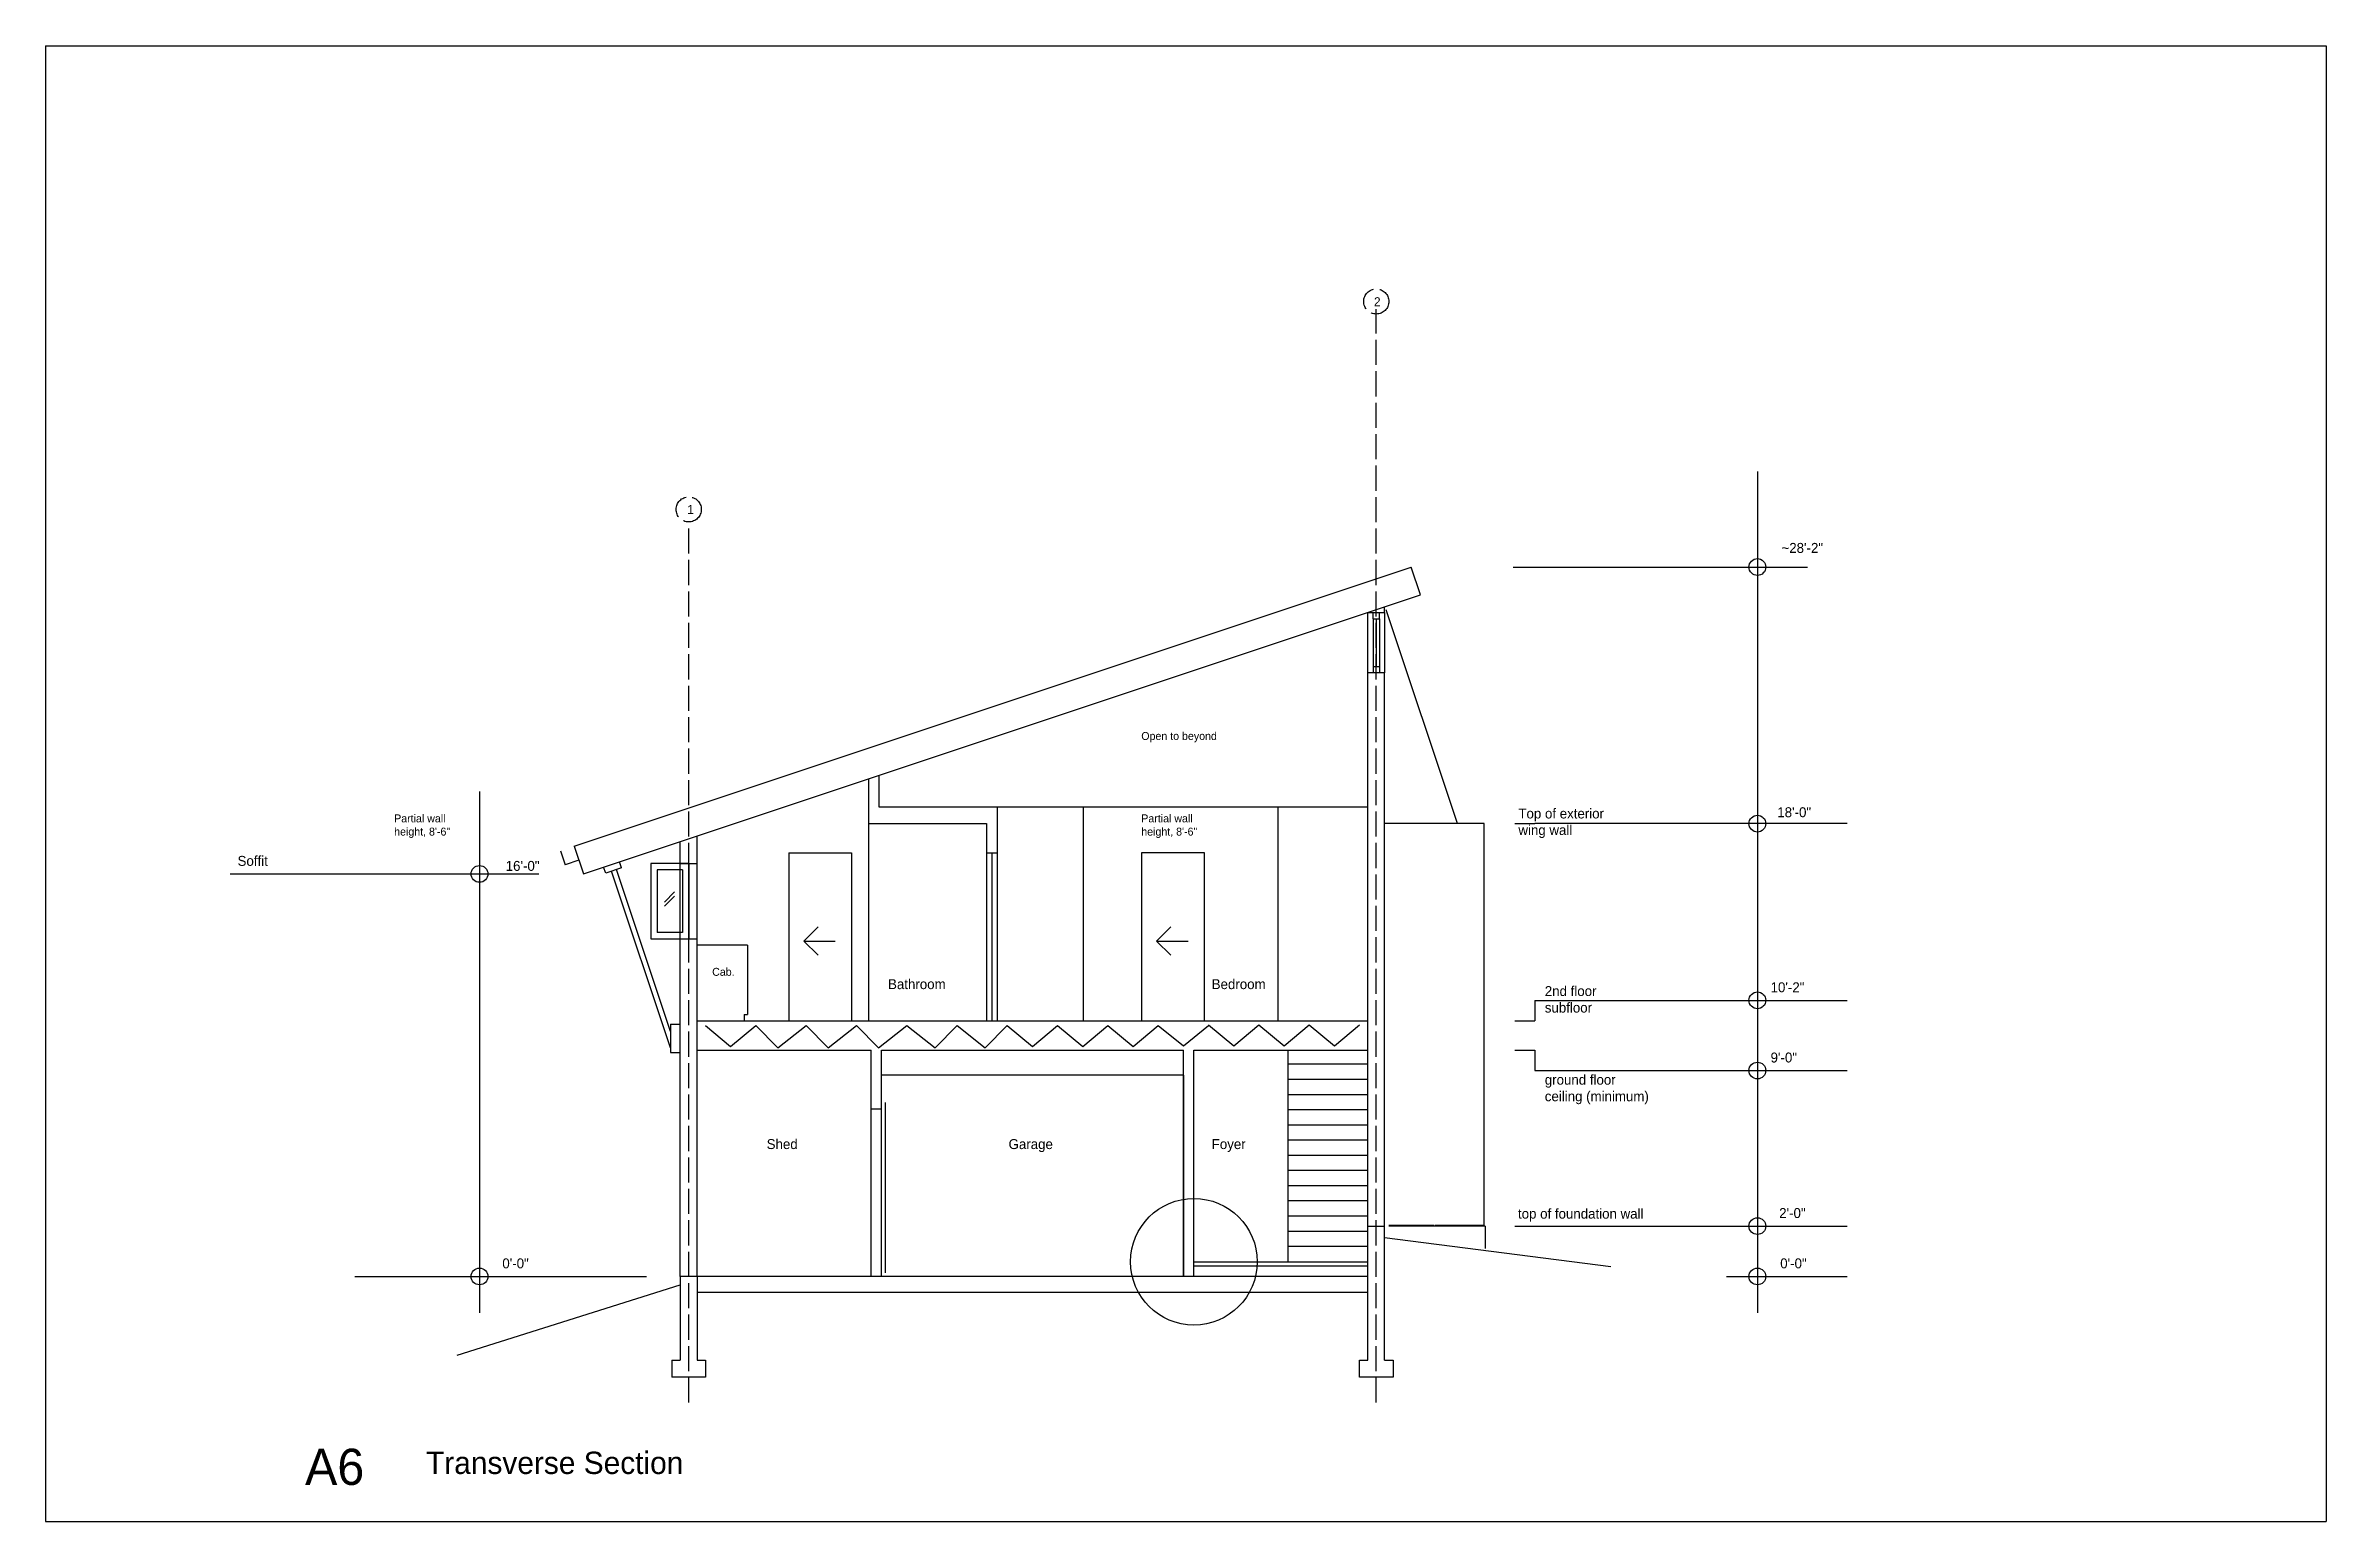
# Model space of a CAD drawing. Header units: inches. Extents: x 967 to 5652, y 0 to 2983.
# Drawn here: x 2166 to 3254, y 760 to 1464 of the extents above; entities that cross this region are included whole.
import ezdxf

# ---------------------------------------------------------------- set-up
doc = ezdxf.new("R2010")
doc.units = ezdxf.units.IN
doc.header["$MEASUREMENT"] = 0
doc.linetypes.add('ACAD_ISO02W100', pattern=[15, 12, -3])
for name, color, linetype in [('blocks', 251, 'Continuous'), ('const', 7, 'Continuous'), ('e1', 7, 'Continuous'), ('e2', 251, 'Continuous'), ('grid', 252, 'ACAD_ISO02W100'), ('millwork', 253, 'Continuous'), ('stairs', 140, 'Continuous'), ('walls', 7, 'Continuous')]:
    doc.layers.add(name, color=color, linetype=linetype)

msp = doc.modelspace()

# ---------------------------------------------------------------- texts
at = {"layer": 'const', "attachment_point": 1}
for s, insert, char_height, width in [('2', (2799.7, 1343.5), 4.26, 1625.197), ('1', (2472.1, 1244.4), 4.26, 1625.197), ('~28\'-2"', (2994.1, 1226.3), 4.74, 1805.775), ('Open to beyond', (2688.7, 1136.1), 3.789, 1444.62), ('Top of exterior\\Pwing wall', (2868.6, 1099.6), 4.736, 1805.775), ('18\'-0"', (2992.1, 1100.2), 4.74, 1805.775), ('Partial wall^Jheight, 8\'-6"', (2332.3, 1096.8), 3.789, 1444.62), ('Partial wall^Jheight, 8\'-6"', (2332.3, 1096.8), 3.789, 1444.62), ('Partial wall^Jheight, 8\'-6"', (2688.7, 1096.8), 3.789, 1444.62), ('Soffit', (2257.6, 1077), 4.74, 1805.775), ('16\'-0"', (2385.5, 1074.6), 4.74, 1805.775), ('Cab.', (2484, 1023.6), 3.79, 1444.62), ('Bathroom', (2567.9, 1018.2), 4.74, 1805.775), ('Bedroom', (2722.3, 1018.2), 4.74, 1805.775), ('2nd floor^Jsubfloor', (2881.2, 1014.9), 4.736, 1805.775), ('10\'-2"', (2988.9, 1016.7), 4.74, 1805.775), ('9\'-0"', (2988.9, 983.2), 4.74, 1805.775), ('ground floor^Jceiling (minimum)', (2881.2, 972.6), 4.736, 1805.775), ('Shed', (2510, 941.9), 4.74, 1805.775), ('Garage', (2625.4, 941.9), 4.74, 1805.775), ('Foyer', (2722.3, 941.9), 4.74, 1805.775), ('top of foundation wall', (2868.4, 908.7), 4.736, 1805.775), ('2\'-0"', (2993, 909), 4.74, 1805.775), ('0\'-0"', (2383.9, 885), 4.74, 1805.775), ('0\'-0"', (2993.5, 885), 4.74, 1805.775), ('A6', (2289.8, 794.2), 17.26, 6582.049), ('Transverse Section', (2347.5, 792.8), 10.656, 4062.993)]:
    msp.add_mtext(s, dxfattribs=dict(at, insert=insert, char_height=char_height, width=width))

# ---------------------------------------------------------------- linework, layer by layer
for p, q in [((2166, 1463.5), (3254, 1463.5)), ((2166, 1463.5), (2166, 759.5)), ((3254, 1463.5), (3254, 759.5)), ((2166, 1264.6), (2166, 759.5)), ((2796.8, 900.4), (2804.8, 900.4)), ((2166, 759.5), (2836.2, 759.5)), ((2166, 759.5), (3254, 759.5))]:
    msp.add_line(p, q)
at = {"layer": 'blocks'}
for p, q in [((2806.8, 900.9), (2828.3, 900.9)), ((2828.8, 900.9), (2852.3, 900.9))]:
    msp.add_line(p, q, dxfattribs=at)
at = {"layer": 'e1'}
for p, q in [((2800.8, 1190.1), (2800.8, 1167.4)), ((2804.8, 1164.4), (2796.7, 1164.4)), ((2804.8, 1164.4), (2804.8, 1164.4)), ((2558.5, 1113.7), (2558.5, 1092.4)), ((2563.5, 1115.3), (2563.5, 1100.4)), ((2563.5, 1100.4), (2619.9, 1100.4)), ((2558.5, 1092.4), (2614.9, 1092.4)), ((2411.6, 1079.5), (2413.8, 1072.8)), ((2418.2, 1081.7), (2422.6, 1068.4)), ((2468.8, 1073.4), (2468.8, 1083.8)), ((2476.8, 1073.4), (2476.8, 1086.4)), ((2614.9, 1078.4), (2619.9, 1078.4)), ((2617.4, 1078.4), (2617.4, 998.4)), ((2472.8, 1073.4), (2454.8, 1073.4)), ((2454.8, 1073.4), (2454.8, 1037.4)), ((2468.8, 1073.4), (2476.8, 1073.4)), ((2472.8, 1037.4), (2472.8, 1073.4)), ((2472.8, 1073.4), (2472.8, 1037.4)), ((2454.8, 1037.4), (2468.8, 1037.4)), ((2468.8, 1037.4), (2476.8, 1037.4)), ((2500.8, 1034.4), (2476.8, 1034.4)), ((2500.8, 1034.4), (2500.8, 1001.4)), ((2499.3, 1001.4), (2500.8, 1001.4)), ((2499.3, 1001.4), (2499.3, 998.4)), ((2708.8, 876.4), (2708.8, 968.4)), ((2713.8, 876.4), (2713.8, 968.4)), ((2559.8, 876.4), (2559.8, 956.4)), ((2564.8, 876.4), (2564.8, 956.4))]:
    msp.add_line(p, q, dxfattribs=at)
msp.add_circle((2713.8, 883.4), 30.2, dxfattribs=at)
at = {"layer": 'e2'}
for p, q in [((2982.6, 1260.4), (2982.6, 859)), ((2866.1, 1214.8), (3006.5, 1214.8)), ((2796.7, 1164.4), (2796.7, 1193.1)), ((2799.3, 1190.1), (2799.3, 1167.4)), ((2802.3, 1190.1), (2802.3, 1167.4)), ((2804.8, 1193.1), (2804.8, 1164.4)), ((2839.5, 1092.4), (2805.5, 1194.4)), ((2796.7, 1164.4), (2796.7, 1164.4)), ((2373, 1107.8), (2373, 859)), ((2619.9, 1100.4), (2796.8, 1100.4)), ((2660.9, 1100.4), (2660.9, 998.4)), ((2753.8, 1100.4), (2753.8, 998.4)), ((2558.5, 1092.4), (2558.5, 998.4)), ((2852.3, 1092.4), (2804.8, 1092.4)), ((2852.3, 900.9), (2852.3, 1092.4)), ((2866.9, 1092.4), (2876.5, 1092.4)), ((3025.4, 1092.4), (2876.5, 1092.4)), ((2520.5, 1078.4), (2520.5, 998.4)), ((2520.5, 1078.4), (2550.5, 1078.4)), ((2550.5, 1078.4), (2550.5, 998.4)), ((2614.9, 1078.4), (2614.9, 998.4)), ((2619.9, 1078.4), (2619.9, 998.4)), ((2718.8, 1078.4), (2688.8, 1078.4)), ((2688.8, 1078.4), (2688.8, 998.4)), ((2718.8, 998.4), (2718.8, 1078.4)), ((2254, 1068.4), (2393.1, 1068.4)), ((2393.1, 1068.4), (2401.3, 1068.4)), ((2433.2, 1068.7), (2432.2, 1071.6)), ((2440.8, 1071.3), (2433.2, 1068.7)), ((2464.1, 985.4), (2436, 1069.7)), ((2464.1, 993.3), (2438.4, 1070.5)), ((2440.8, 1071.3), (2439.8, 1074.1)), ((2440.8, 1071.3), (2439.8, 1074.1)), ((2457.8, 1070.4), (2457.8, 1040.4)), ((2469.8, 1070.4), (2457.8, 1070.4)), ((2468.8, 1037.4), (2468.8, 1073.4)), ((2469.8, 1070.4), (2469.8, 1040.4)), ((2476.8, 1037.4), (2476.8, 1073.4)), ((2461.2, 1055), (2466, 1059.8)), ((2461.2, 1053), (2466, 1057.8)), ((2469.8, 1040.4), (2457.8, 1040.4)), ((2527.7, 1036.4), (2534.5, 1043.2)), ((2527.7, 1036.4), (2542.7, 1036.4)), ((2527.7, 1036.4), (2534.5, 1029.6)), ((2696, 1036.4), (2702.8, 1043.2)), ((2696, 1036.4), (2711, 1036.4)), ((2696, 1036.4), (2702.8, 1029.6)), ((2876.5, 1008.1), (3025.4, 1008.1)), ((2876.5, 1008.1), (2876.5, 998.4)), ((2480.8, 996.1), (2492.8, 986.1)), ((2492.8, 986.1), (2504.8, 996.1)), ((2504.8, 996.1), (2515.4, 985.5)), ((2515.4, 985.5), (2528.8, 996.1)), ((2528.8, 996.1), (2539.4, 985.5)), ((2539.4, 985.5), (2552.8, 996.1)), ((2552.8, 996.1), (2563.4, 985.5)), ((2563.4, 985.5), (2576.8, 996.1)), ((2576.8, 996.1), (2590.3, 985.5)), ((2590.3, 985.5), (2600.8, 996.1)), ((2600.8, 996.1), (2614.3, 985.5)), ((2614.3, 985.5), (2624.8, 996.1)), ((2624.8, 996.1), (2636.8, 986.1)), ((2636.8, 986.1), (2648.8, 996.1)), ((2648.8, 996.1), (2660.8, 986.1)), ((2660.8, 986.1), (2672.8, 996.1)), ((2672.8, 996.1), (2684.8, 986.1)), ((2684.8, 986.1), (2696.8, 996.1)), ((2696.8, 996.1), (2708.8, 986.4)), ((2708.8, 986.4), (2720.8, 996.1)), ((2720.8, 996.4), (2732.8, 986.4)), ((2732.8, 986.4), (2744.8, 996.4)), ((2744.8, 996.4), (2756.8, 986.4)), ((2756.8, 986.4), (2768.8, 996.4)), ((2768.8, 996.4), (2780.8, 986.4)), ((2780.8, 986.4), (2792.8, 996.4)), ((2866.9, 998.4), (2876.5, 998.4)), ((2866.9, 984.4), (2876.5, 984.4)), ((2876.5, 984.4), (2876.5, 974.6)), ((2708.8, 972.4), (2564.8, 972.4)), ((2876.5, 974.6), (3025.4, 974.6)), ((2852.8, 900.4), (2806.8, 900.4)), ((2852.8, 900.4), (2852.8, 889.7)), ((2866.9, 900.4), (3025.4, 900.4)), ((2313.5, 876.4), (2452.6, 876.4)), ((2967.9, 876.4), (3025.4, 876.4))]:
    msp.add_line(p, q, dxfattribs=at)
for centre in [(2982.6, 1214.8), (2982.6, 1092.4), (2373, 1068.4), (2982.6, 1008.1), (2982.6, 974.6), (2982.6, 900.4), (2373, 876.4), (2982.6, 876.4)]:
    msp.add_circle(centre, 4, dxfattribs=at)
at = {"layer": 'grid'}
for p, q in [((2800.8, 816.2), (2800.8, 1337.8)), ((2472.8, 816.2), (2472.8, 1236.3))]:
    msp.add_line(p, q, dxfattribs=at)
for centre in [(2800.8, 1341.5), (2472.8, 1242.3)]:
    msp.add_circle(centre, 6, dxfattribs=at)
at = {"layer": 'millwork'}
for p, q in [((2464.1, 996.8), (2464.1, 983.2)), ((2464.1, 996.8), (2468.6, 996.8)), ((2464.1, 983.2), (2468.6, 983.2)), ((2758.8, 883.4), (2758.8, 984.4))]:
    msp.add_line(p, q, dxfattribs=at)
at = {"layer": 'stairs'}
for p, q in [((2796.8, 977.6), (2758.8, 977.6)), ((2796.8, 970.4), (2758.8, 970.4)), ((2796.8, 963.1), (2758.8, 963.1)), ((2796.8, 955.9), (2758.8, 955.9)), ((2796.8, 948.6), (2758.8, 948.6)), ((2796.8, 941.4), (2758.8, 941.4)), ((2796.8, 934.1), (2758.8, 934.1)), ((2796.8, 926.9), (2758.8, 926.9)), ((2796.8, 919.6), (2758.8, 919.6)), ((2796.8, 912.4), (2758.8, 912.4)), ((2796.8, 905.1), (2758.8, 905.1)), ((2796.8, 897.9), (2758.8, 897.9)), ((2796.8, 890.6), (2758.8, 890.6))]:
    msp.add_line(p, q, dxfattribs=at)
at = {"layer": 'walls'}
for p, q in [((2418.2, 1081.7), (2817.4, 1214.8)), ((2821.9, 1201.5), (2817.4, 1214.8)), ((2422.6, 1068.4), (2821.9, 1201.5)), ((2796.7, 1193.1), (2804.8, 1193.1)), ((2799.3, 1190.1), (2799.3, 1193.1)), ((2799.3, 1190.1), (2802.3, 1190.1)), ((2802.3, 1190.1), (2802.3, 1193.1)), ((2804.8, 1193.1), (2804.8, 1195.8)), ((2804.8, 1193.1), (2804.8, 1195.8)), ((2796.7, 900.4), (2796.7, 1164.4)), ((2799.3, 1167.4), (2802.3, 1167.4)), ((2799.3, 1167.4), (2799.3, 1164.4)), ((2802.3, 1167.4), (2802.3, 1164.4)), ((2804.8, 900.4), (2804.8, 1164.4)), ((2619.9, 1100.4), (2619.9, 1078.4)), ((2614.9, 1092.4), (2614.9, 1078.4)), ((2420.4, 1075), (2413.8, 1072.8)), ((2468.8, 876.4), (2468.8, 1037.4)), ((2476.8, 876.4), (2476.8, 1037.4)), ((2476.8, 998.4), (2796.8, 998.4)), ((2476.8, 984.4), (2559.8, 984.4)), ((2559.8, 956.4), (2559.8, 984.4)), ((2564.8, 984.4), (2708.8, 984.4)), ((2564.8, 956.4), (2564.8, 984.4)), ((2708.8, 968.4), (2708.8, 984.4)), ((2713.8, 984.4), (2796.8, 984.4)), ((2713.8, 968.4), (2713.8, 984.4)), ((2708.8, 972.4), (2708.8, 876.4)), ((2566.6, 959.3), (2566.6, 878.1)), ((2559.8, 956.4), (2564.8, 956.4)), ((2796.8, 836.4), (2796.8, 900.4)), ((2804.8, 836.4), (2804.8, 900.4)), ((2804.8, 895), (2912.7, 881.2)), ((2713.8, 883.4), (2796.8, 883.4)), ((2713.8, 881.4), (2796.8, 881.4)), ((2362.3, 838.9), (2468.8, 872.4)), ((2796.8, 876.4), (2468.8, 876.4)), ((2468.8, 876.4), (2468.8, 856.9)), ((2468.8, 873.6), (2468.8, 836.4)), ((2476.8, 876.4), (2476.8, 836.4)), ((2476.8, 868.9), (2796.8, 868.9)), ((2464.8, 836.4), (2468.8, 836.4)), ((2464.8, 836.4), (2464.8, 828.4)), ((2480.8, 828.4), (2464.8, 828.4)), ((2468.8, 828.4), (2464.8, 828.4)), ((2476.8, 836.4), (2480.8, 836.4)), ((2480.8, 836.4), (2480.8, 828.4)), ((2792.8, 836.4), (2796.8, 836.4)), ((2792.8, 828.4), (2792.8, 836.4)), ((2808.8, 828.4), (2792.8, 828.4)), ((2804.8, 836.4), (2808.8, 836.4)), ((2808.8, 836.4), (2808.8, 828.4))]:
    msp.add_line(p, q, dxfattribs=at)

msp.set_redraw_order([(e.dxf.handle, doc.entitydb.next_handle()) for e in msp.query("TEXT MTEXT ATTDEF DIMENSION ARC_DIMENSION")])  # texts and dimensions are drawn at this point

doc.saveas('drawing.dxf')
